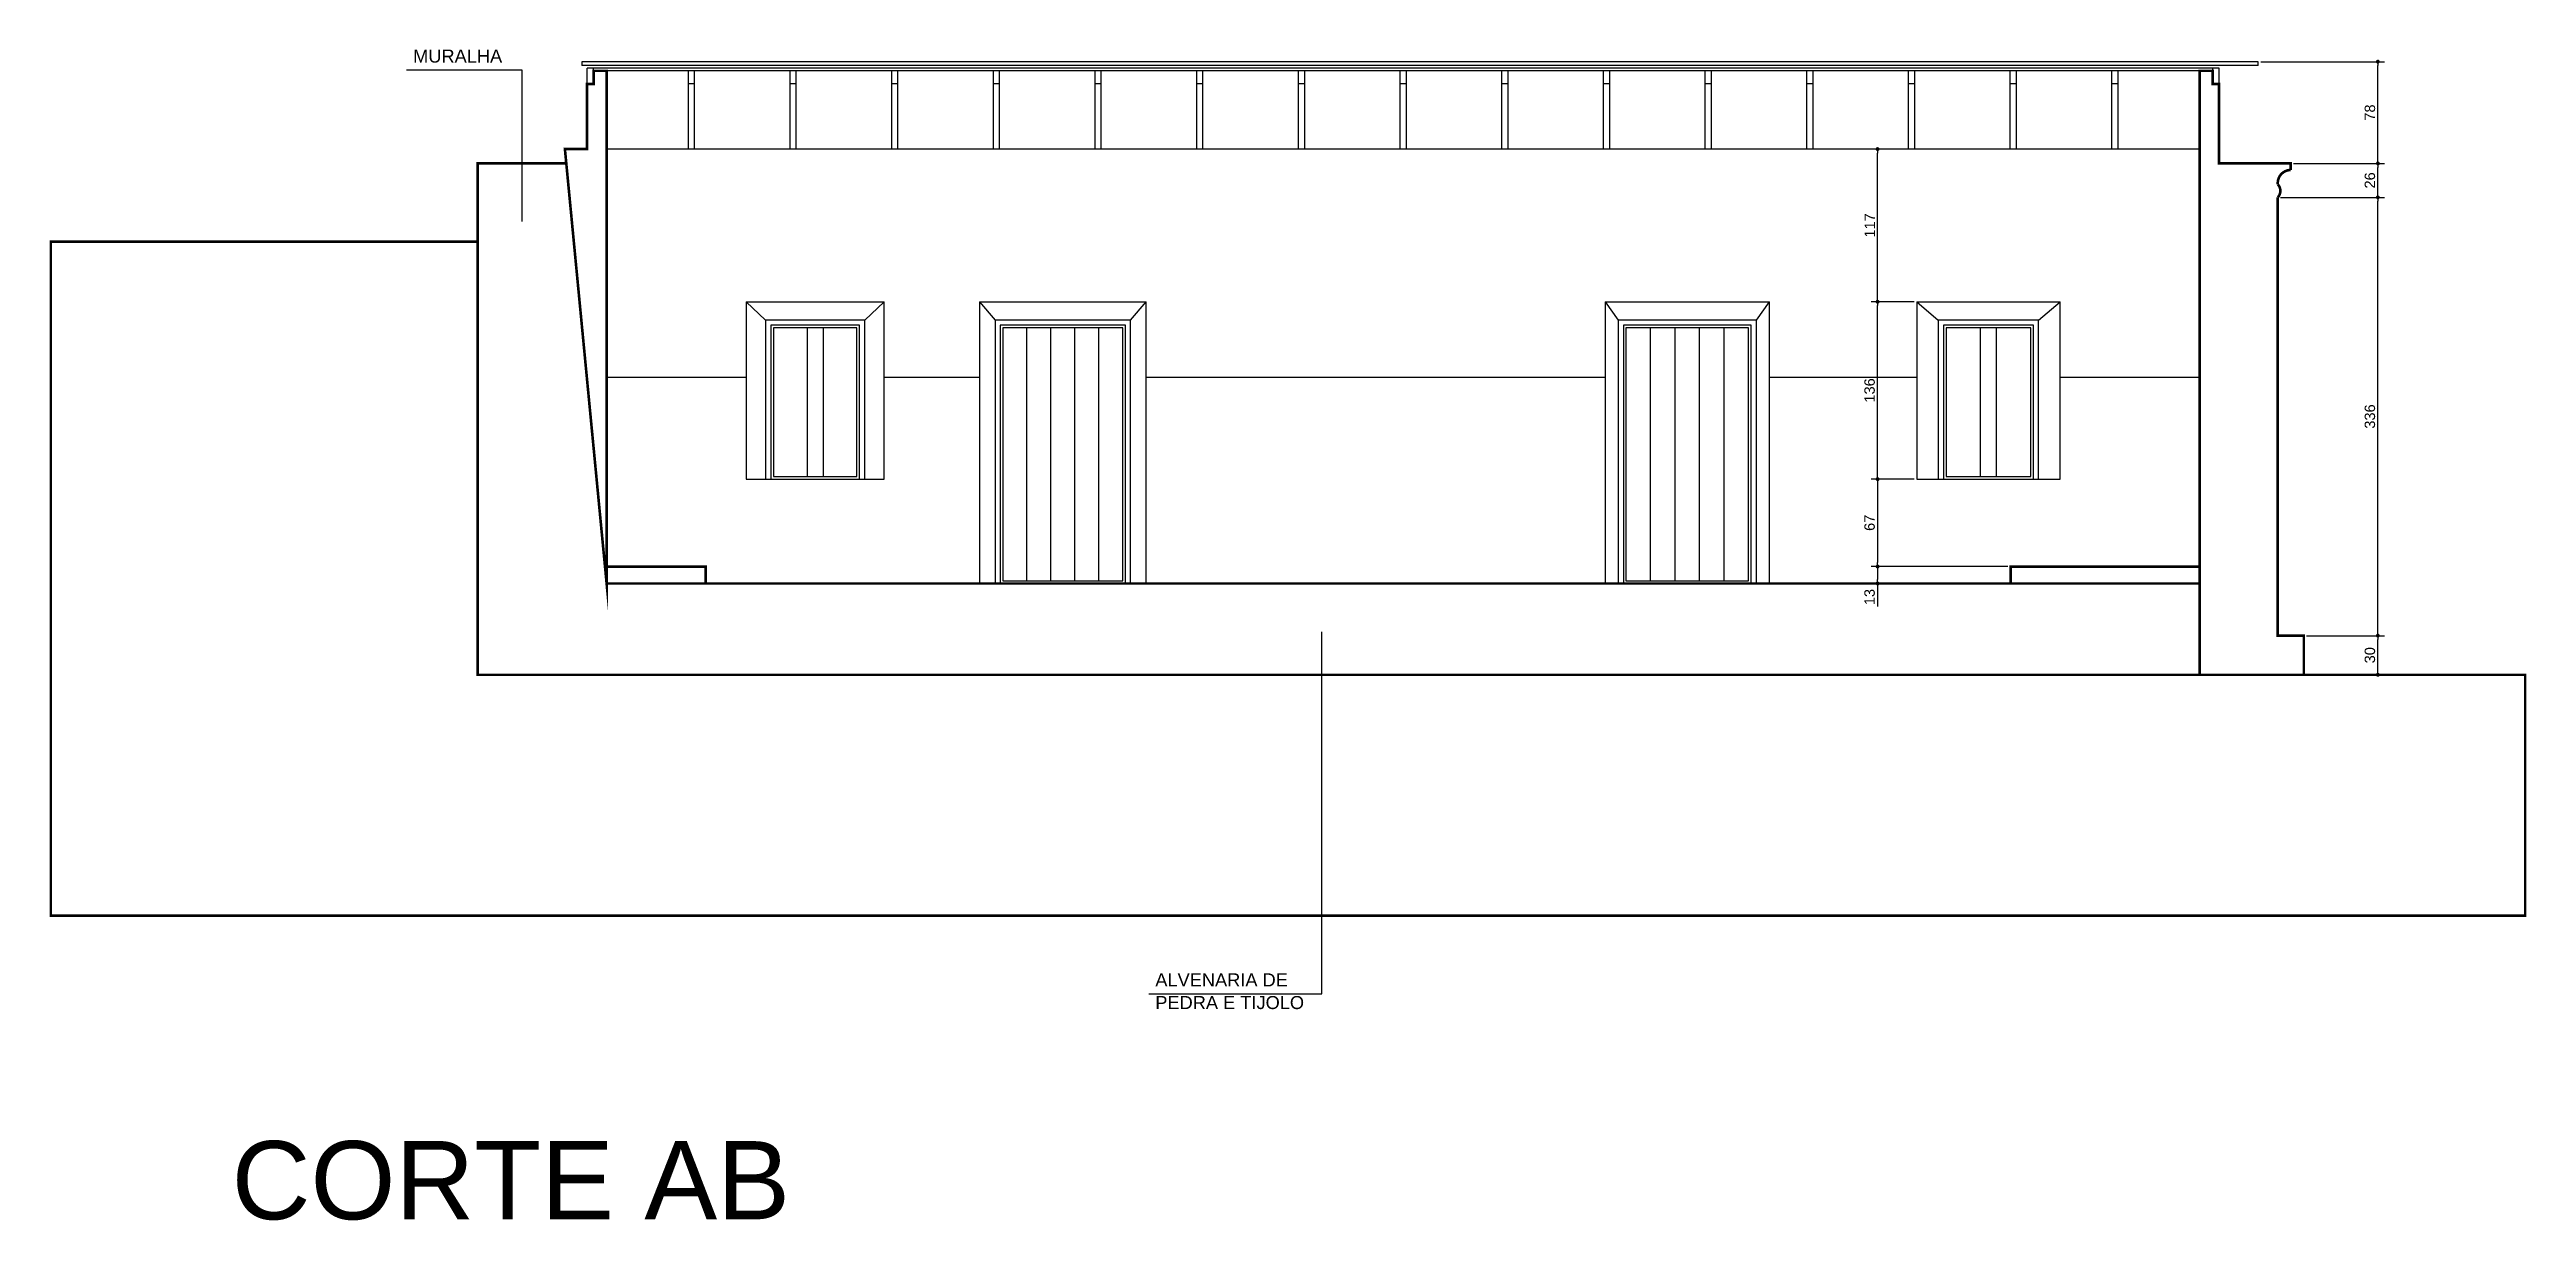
# Model space of a CAD drawing. Extents: x -15717 to -8144, y 2357 to 5009.
# Drawn here: x -15618 to -13718, y 3770 to 4668 of the extents above; entities that cross this region are included whole.
import ezdxf

# ---------------------------------------------------------------- set-up
doc = ezdxf.new("R2010")
doc.units = 0
doc.header["$PDMODE"] = 35
doc.layers.get('0').update_dxf_attribs({"linetype": 'CONTINUOUS'})
doc.layers.get('DEFPOINTS').update_dxf_attribs({"linetype": 'CONTINUOUS'})
for name, color, linetype in [('COTA', 7, 'CONTINUOUS'), ('PAREDE', 7, 'CONTINUOUS'), ('PAREDE_FINA', 7, 'CONTINUOUS')]:
    doc.layers.add(name, color=color, linetype=linetype)
doc.styles.add('TEXTO', font='ARIAL.TTF')
doc.dimstyles.new('COTA', dxfattribs={"dimtxt": 8, "dimasz": 3, "dimexe": 5, "dimexo": 2, "dimgap": 2, "dimtad": 1, "dimdec": 1, "dimtxsty": 'TEXTO', "dimblk1": 'DOT', "dimblk2": 'DOT', "dimsah": 1, "dimcen": 0, "dimclrd": 256, "dimclre": 256, "dimclrt": 256, "dimazin": 3, "dimtfac": 1, "dimtdec": 4, "dimtmove": 0, "dimatfit": 3, "dimtolj": 1, "dimtzin": 0})

msp = doc.modelspace()

# ---------------------------------------------------------------- texts
at = {"layer": 'PAREDE_FINA', "style": 'TEXTO'}
for s, height, p in [('MURALHA', 10, (-15338.84, 4657.59)), ('ALVENARIA DE', 10, (-14769.49, 3949.43)), ('PEDRA E TIJOLO', 10, (-14769.49, 3932.06)), ('CORTE AB', 60, (-15478.11, 3770.89))]:
    msp.add_text(s, height=height, dxfattribs=at).set_placement(p)

# ---------------------------------------------------------------- blocks, each defined once
blk = doc.blocks.new('_DOT')
at = {"color": 0, "linetype": 'BYBLOCK'}
blk.add_line((-0.5, 0), (-1, 0), dxfattribs=at)
at = {"color": 0, "linetype": 'BYBLOCK', "const_width": 0.5}
blk.add_lwpolyline([(-0.25, 0, 1), (0.25, 0, 1)], format="xyb", close=True, dxfattribs=at)
blk = doc.blocks.new('*D29')
at = {"layer": 'COTA'}
for p, q in [((-14187.4, 4338.3), (-14220.4, 4338.3)), ((-14215.4, 4335.3), (-14215.4, 4274.3)), ((-14115.4, 4271.3), (-14220.4, 4271.3))]:
    blk.add_line(p, q, dxfattribs=at)
at = {"layer": 'DEFPOINTS', "color": 0}
for p in [(-14185.4, 4338.3), (-14215.4, 4271.3), (-14113.4, 4271.3)]:
    blk.add_point(p, dxfattribs=at)
at = {"layer": 'COTA', "xscale": 3, "yscale": 3, "zscale": 3}
for p, rotation in [((-14215.4, 4338.3), 90), ((-14215.4, 4271.3), 270)]:
    blk.add_blockref('_DOT', p, dxfattribs=dict(at, rotation=rotation))
at = {"layer": 'COTA', "insert": (-14221.5, 4304.8), "char_height": 8, "attachment_point": 5, "rotation": 90, "style": 'TEXTO'}
blk.add_mtext('\\A1;67', dxfattribs=at)
blk = doc.blocks.new('*D30')
at = {"layer": 'COTA'}
for p, q in [((-14115.4, 4271.3), (-14220.4, 4271.3)), ((-14115.4, 4258.3), (-14220.4, 4258.3)), ((-14215.4, 4268.3), (-14215.4, 4261.3)), ((-14215.4, 4258.3), (-14215.4, 4240.6))]:
    blk.add_line(p, q, dxfattribs=at)
at = {"layer": 'DEFPOINTS', "color": 0}
for p in [(-14215.4, 4258.3), (-14113.4, 4271.3), (-14113.4, 4258.3)]:
    blk.add_point(p, dxfattribs=at)
at = {"layer": 'COTA', "xscale": 3, "yscale": 3, "zscale": 3}
for p, rotation in [((-14215.4, 4271.3), 90), ((-14215.4, 4258.3), 270)]:
    blk.add_blockref('_DOT', p, dxfattribs=dict(at, rotation=rotation))
at = {"layer": 'COTA', "insert": (-14221.5, 4247.9), "char_height": 8, "attachment_point": 5, "rotation": 90, "style": 'TEXTO'}
blk.add_mtext('\\A1;13', dxfattribs=at)
blk = doc.blocks.new('*D31')
at = {"layer": 'COTA'}
for p, q in [((-14187.4, 4474.3), (-14220.4, 4474.3)), ((-14215.4, 4341.3), (-14215.4, 4471.3)), ((-14187.4, 4338.3), (-14220.4, 4338.3))]:
    blk.add_line(p, q, dxfattribs=at)
at = {"layer": 'DEFPOINTS', "color": 0}
for p in [(-14215.4, 4474.3), (-14185.4, 4474.3), (-14185.4, 4338.3)]:
    blk.add_point(p, dxfattribs=at)
at = {"layer": 'COTA', "xscale": 3, "yscale": 3, "zscale": 3}
for p, rotation in [((-14215.4, 4474.3), 90), ((-14215.4, 4338.3), 270)]:
    blk.add_blockref('_DOT', p, dxfattribs=dict(at, rotation=rotation))
at = {"layer": 'COTA', "insert": (-14221.5, 4406.3), "char_height": 8, "attachment_point": 5, "rotation": 90, "style": 'TEXTO'}
blk.add_mtext('\\A1;136', dxfattribs=at)
blk = doc.blocks.new('*D32')
at = {"layer": 'COTA'}
for p, q in [((-14193.9, 4591.3), (-14220.4, 4591.3)), ((-14215.4, 4477.3), (-14215.4, 4588.3)), ((-14187.4, 4474.3), (-14220.4, 4474.3))]:
    blk.add_line(p, q, dxfattribs=at)
at = {"layer": 'DEFPOINTS', "color": 0}
for p in [(-14215.4, 4591.3), (-14191.9, 4591.3), (-14185.4, 4474.3)]:
    blk.add_point(p, dxfattribs=at)
at = {"layer": 'COTA', "xscale": 3, "yscale": 3, "zscale": 3}
for p, rotation in [((-14215.4, 4591.3), 90), ((-14215.4, 4474.3), 270)]:
    blk.add_blockref('_DOT', p, dxfattribs=dict(at, rotation=rotation))
at = {"layer": 'COTA', "insert": (-14221.4, 4532.8), "char_height": 8, "attachment_point": 5, "rotation": 90, "style": 'TEXTO'}
blk.add_mtext('\\A1;117', dxfattribs=at)
blk = doc.blocks.new('*D43')
at = {"layer": 'COTA'}
for p, q in [((-13886.4, 4218.3), (-13826.6, 4218.3)), ((-13831.6, 4191.3), (-13831.6, 4215.3)), ((-13886.4, 4188.3), (-13826.6, 4188.3))]:
    blk.add_line(p, q, dxfattribs=at)
at = {"layer": 'DEFPOINTS', "color": 0}
for p in [(-13888.4, 4218.3), (-13831.6, 4218.3), (-13888.4, 4188.3)]:
    blk.add_point(p, dxfattribs=at)
at = {"layer": 'COTA', "xscale": 3, "yscale": 3, "zscale": 3}
for p, rotation in [((-13831.6, 4218.3), 90), ((-13831.6, 4188.3), 270)]:
    blk.add_blockref('_DOT', p, dxfattribs=dict(at, rotation=rotation))
at = {"layer": 'COTA', "insert": (-13837.7, 4203.3), "char_height": 8, "attachment_point": 5, "rotation": 90, "style": 'TEXTO'}
blk.add_mtext('\\A1;30', dxfattribs=at)
blk = doc.blocks.new('*D44')
at = {"layer": 'COTA'}
for p, q in [((-13906.4, 4554.3), (-13826.6, 4554.3)), ((-13831.6, 4221.3), (-13831.6, 4551.3)), ((-13886.4, 4218.3), (-13826.6, 4218.3))]:
    blk.add_line(p, q, dxfattribs=at)
at = {"layer": 'DEFPOINTS', "color": 0}
for p in [(-13908.4, 4554.3), (-13831.6, 4554.3), (-13888.4, 4218.3)]:
    blk.add_point(p, dxfattribs=at)
at = {"layer": 'COTA', "xscale": 3, "yscale": 3, "zscale": 3}
for p, rotation in [((-13831.6, 4554.3), 90), ((-13831.6, 4218.3), 270)]:
    blk.add_blockref('_DOT', p, dxfattribs=dict(at, rotation=rotation))
at = {"layer": 'COTA', "insert": (-13837.7, 4386.3), "char_height": 8, "attachment_point": 5, "rotation": 90, "style": 'TEXTO'}
blk.add_mtext('\\A1;336', dxfattribs=at)
blk = doc.blocks.new('*D45')
at = {"layer": 'COTA'}
for p, q in [((-13896.4, 4580.3), (-13826.6, 4580.3)), ((-13831.6, 4557.3), (-13831.6, 4577.3)), ((-13906.4, 4554.3), (-13826.6, 4554.3))]:
    blk.add_line(p, q, dxfattribs=at)
at = {"layer": 'DEFPOINTS', "color": 0}
for p in [(-13898.4, 4580.3), (-13831.6, 4580.3), (-13908.4, 4554.3)]:
    blk.add_point(p, dxfattribs=at)
at = {"layer": 'COTA', "xscale": 3, "yscale": 3, "zscale": 3}
for p, rotation in [((-13831.6, 4580.3), 90), ((-13831.6, 4554.3), 270)]:
    blk.add_blockref('_DOT', p, dxfattribs=dict(at, rotation=rotation))
at = {"layer": 'COTA', "insert": (-13837.7, 4567.3), "char_height": 8, "attachment_point": 5, "rotation": 90, "style": 'TEXTO'}
blk.add_mtext('\\A1;26', dxfattribs=at)
blk = doc.blocks.new('*D46')
at = {"layer": 'COTA'}
for p, q in [((-13921.4, 4658.3), (-13826.6, 4658.3)), ((-13831.6, 4583.3), (-13831.6, 4655.3)), ((-13896.4, 4580.3), (-13826.6, 4580.3))]:
    blk.add_line(p, q, dxfattribs=at)
at = {"layer": 'DEFPOINTS', "color": 0}
for p in [(-13923.4, 4658.3), (-13831.6, 4658.3), (-13898.4, 4580.3)]:
    blk.add_point(p, dxfattribs=at)
at = {"layer": 'COTA', "xscale": 3, "yscale": 3, "zscale": 3}
for p, rotation in [((-13831.6, 4658.3), 90), ((-13831.6, 4580.3), 270)]:
    blk.add_blockref('_DOT', p, dxfattribs=dict(at, rotation=rotation))
at = {"layer": 'COTA', "insert": (-13837.7, 4619.3), "char_height": 8, "attachment_point": 5, "rotation": 90, "style": 'TEXTO'}
blk.add_mtext('\\A1;78', dxfattribs=at)

# ---------------------------------------------------------------- dimensions: what is measured, and where the dimension line sits
at = {"layer": 'COTA'}
for base, p1, p2, picture, middle in [((-13831.6, 4658.28), (-13898.41, 4580.28), (-13923.41, 4658.28), '*D46', (-13837.69, 4619.28)), ((-14215.41, 4591.28), (-14185.41, 4474.28), (-14191.91, 4591.28), '*D32', (-14221.42, 4532.78)), ((-13831.6, 4580.28), (-13908.41, 4554.28), (-13898.41, 4580.28), '*D45', (-13837.69, 4567.28)), ((-13831.6, 4554.28), (-13888.41, 4218.28), (-13908.41, 4554.28), '*D44', (-13837.69, 4386.28)), ((-14215.41, 4474.28), (-14185.41, 4338.28), (-14185.41, 4474.28), '*D31', (-14221.49, 4406.28)), ((-14215.41, 4271.28), (-14185.41, 4338.28), (-14113.41, 4271.28), '*D29', (-14221.49, 4304.78)), ((-14215.41, 4258.28), (-14113.41, 4271.28), (-14113.41, 4258.28), '*D30', (-14221.49, 4247.93)), ((-13831.6, 4218.28), (-13888.41, 4188.28), (-13888.41, 4218.28), '*D43', (-13837.69, 4203.28))]:
    dim = msp.add_linear_dim(base=base, p1=p1, p2=p2, angle=90, dimstyle='COTA', dxfattribs=at)
    dim.commit()
    dim.dimension.update_dxf_attribs({"geometry": picture, "text_midpoint": middle})

# ---------------------------------------------------------------- linework, layer by layer
at = {"layer": 'PAREDE', "const_width": 2}
msp.add_lwpolyline([(-15222.41, 4591.28), (-15190.41, 4258.28), (-15190.41, 4651.28), (-15200.41, 4651.28), (-15200.41, 4641.28), (-15205.41, 4641.28), (-15205.41, 4591.28)], close=True, dxfattribs=at)
msp.add_lwpolyline([(-13898.41, 4575.28), (-13898.41, 4580.28), (-13953.41, 4580.28), (-13953.41, 4641.28), (-13958.41, 4641.28), (-13958.41, 4651.28), (-13968.41, 4651.28), (-13968.41, 4188.28), (-13888.41, 4188.28), (-13888.41, 4218.28), (-13908.41, 4218.28), (-13908.41, 4554.28, 0.4), (-13908.41, 4564.28), (-13908.41, 4565.28, -0.4142136)], format="xyb", close=True, dxfattribs=at)
at = {"layer": 'PAREDE'}
msp.add_lwpolyline([(-15221.35, 4580.28, 2, 2, 0), (-15289.41, 4580.28, 2, 2, 0), (-15289.41, 4188.28, 2, 2, 0), (-13968.41, 4188.28, 0, 0, 0)], format="xyseb", dxfattribs=at)
at = {"layer": 'PAREDE', "const_width": 2}
for points in [[(-15289.41, 4520.28), (-15616.78, 4520.28), (-15616.78, 4003.62), (-13718.62, 4003.62), (-13718.62, 4188.28), (-13888.41, 4188.28)], [(-15190.41, 4271.28), (-15114.41, 4271.28), (-15114.41, 4258.28)], [(-13968.41, 4258.28), (-15190.41, 4258.28)], [(-13968.41, 4271.28), (-14113.41, 4271.28), (-14113.41, 4258.28)]]:
    msp.add_lwpolyline(points, dxfattribs=at)
at = {"layer": 'PAREDE_FINA'}
for points in [[(-13923.41, 4658.28), (-15209.41, 4658.28)], [(-15209.41, 4658.28), (-15209.41, 4655.28)], [(-13923.41, 4655.28), (-13923.41, 4658.28)], [(-15343.89, 4651.98), (-15255.58, 4651.98), (-15255.58, 4535.82)], [(-13923.41, 4655.28), (-15209.41, 4655.28)], [(-13958.41, 4653.28), (-15205.41, 4653.28)], [(-15205.41, 4641.28), (-15205.41, 4653.28)], [(-15200.41, 4651.28), (-15200.41, 4653.28)], [(-13968.41, 4651.28), (-15190.41, 4651.28)], [(-15127.91, 4651.28), (-15127.91, 4591.28)], [(-15122.91, 4641.28), (-15127.91, 4641.28)], [(-15122.91, 4591.28), (-15122.91, 4651.28)], [(-15049.91, 4651.28), (-15049.91, 4591.28)], [(-15044.91, 4641.28), (-15049.91, 4641.28)], [(-15044.91, 4591.28), (-15044.91, 4651.28)], [(-14971.91, 4651.28), (-14971.91, 4591.28)], [(-14966.91, 4641.28), (-14971.91, 4641.28)], [(-14966.91, 4591.28), (-14966.91, 4651.28)], [(-14893.91, 4651.28), (-14893.91, 4591.28)], [(-14888.91, 4641.28), (-14893.91, 4641.28)], [(-14888.91, 4591.28), (-14888.91, 4651.28)], [(-14815.91, 4651.28), (-14815.91, 4591.28)], [(-14810.91, 4641.28), (-14815.91, 4641.28)], [(-14810.91, 4591.28), (-14810.91, 4651.28)], [(-14737.91, 4651.28), (-14737.91, 4591.28)], [(-14732.91, 4641.28), (-14737.91, 4641.28)], [(-14732.91, 4591.28), (-14732.91, 4651.28)], [(-14659.91, 4651.28), (-14659.91, 4591.28)], [(-14654.91, 4641.28), (-14659.91, 4641.28)], [(-14654.91, 4591.28), (-14654.91, 4651.28)], [(-14581.91, 4651.28), (-14581.91, 4591.28)], [(-14576.91, 4641.28), (-14581.91, 4641.28)], [(-14576.91, 4591.28), (-14576.91, 4651.28)], [(-14503.91, 4651.28), (-14503.91, 4591.28)], [(-14498.91, 4641.28), (-14503.91, 4641.28)], [(-14498.91, 4591.28), (-14498.91, 4651.28)], [(-14425.91, 4651.28), (-14425.91, 4591.28)], [(-14420.91, 4641.28), (-14425.91, 4641.28)], [(-14420.91, 4591.28), (-14420.91, 4651.28)], [(-14347.91, 4651.28), (-14347.91, 4591.28)], [(-14342.91, 4641.28), (-14347.91, 4641.28)], [(-14342.91, 4591.28), (-14342.91, 4651.28)], [(-14269.91, 4651.28), (-14269.91, 4591.28)], [(-14264.91, 4641.28), (-14269.91, 4641.28)], [(-14264.91, 4591.28), (-14264.91, 4651.28)], [(-14191.91, 4651.28), (-14191.91, 4591.28)], [(-14186.91, 4641.28), (-14191.91, 4641.28)], [(-14186.91, 4591.28), (-14186.91, 4651.28)], [(-14113.91, 4651.28), (-14113.91, 4591.28)], [(-14108.91, 4641.28), (-14113.91, 4641.28)], [(-14108.91, 4591.28), (-14108.91, 4651.28)], [(-14035.91, 4651.28), (-14035.91, 4591.28)], [(-14030.91, 4641.28), (-14035.91, 4641.28)], [(-14030.91, 4591.28), (-14030.91, 4651.28)], [(-13953.41, 4641.28), (-13953.41, 4653.28), (-13958.41, 4653.28), (-13958.41, 4651.28)], [(-13968.41, 4591.28), (-15190.41, 4591.28)], [(-15083.41, 4474.28), (-15083.41, 4338.28)], [(-15083.41, 4474.28), (-14977.41, 4474.28)], [(-15083.41, 4474.28), (-15068.41, 4460.28)], [(-14992.41, 4460.28), (-14977.41, 4474.28)], [(-14977.41, 4338.28), (-14977.41, 4474.28)], [(-14904.41, 4474.28), (-14776.41, 4474.28)], [(-14904.41, 4474.28), (-14892.41, 4460.28)], [(-14904.41, 4474.28), (-14904.41, 4258.28)], [(-14788.41, 4460.28), (-14776.41, 4474.28)], [(-14776.41, 4258.28), (-14776.41, 4474.28)], [(-14424.41, 4474.28), (-14424.41, 4258.28)], [(-14424.41, 4474.28), (-14298.41, 4474.28)], [(-14424.41, 4474.28), (-14414.41, 4460.28)], [(-14308.41, 4460.28), (-14298.41, 4474.28)], [(-14298.41, 4258.28), (-14298.41, 4474.28)], [(-14185.41, 4474.28), (-14168.91, 4460.28)], [(-14185.41, 4474.28), (-14075.41, 4474.28)], [(-14185.41, 4474.28), (-14185.41, 4338.28)], [(-14091.91, 4460.28), (-14075.41, 4474.28)], [(-14075.41, 4338.28), (-14075.41, 4474.28)], [(-14992.41, 4338.28), (-14992.41, 4460.28), (-15068.41, 4460.28), (-15068.41, 4338.28)], [(-14996.41, 4338.28), (-14996.41, 4456.28), (-15064.41, 4456.28), (-15064.41, 4338.28)], [(-14998.41, 4340.28), (-14998.41, 4454.28), (-15062.41, 4454.28), (-15062.41, 4340.28)], [(-15036.41, 4340.28), (-15036.41, 4454.28)], [(-15024.41, 4454.28), (-15024.41, 4340.28)], [(-14788.41, 4258.28), (-14788.41, 4460.28), (-14892.41, 4460.28), (-14892.41, 4258.28)], [(-14792.41, 4258.28), (-14792.41, 4456.28), (-14888.41, 4456.28), (-14888.41, 4258.28)], [(-14794.41, 4260.28), (-14794.41, 4454.28), (-14886.41, 4454.28), (-14886.41, 4260.28)], [(-14868.01, 4260.28), (-14868.01, 4454.28)], [(-14849.61, 4260.28), (-14849.61, 4454.28)], [(-14831.21, 4260.28), (-14831.21, 4454.28)], [(-14812.81, 4260.28), (-14812.81, 4454.28)], [(-14308.41, 4258.28), (-14308.41, 4460.28), (-14414.41, 4460.28), (-14414.41, 4258.28)], [(-14312.41, 4258.28), (-14312.41, 4456.28), (-14410.41, 4456.28), (-14410.41, 4258.28)], [(-14314.41, 4260.28), (-14314.41, 4454.28), (-14408.41, 4454.28), (-14408.41, 4260.28)], [(-14389.61, 4260.28), (-14389.61, 4454.28)], [(-14370.81, 4260.28), (-14370.81, 4454.28)], [(-14352.01, 4260.28), (-14352.01, 4454.28)], [(-14333.21, 4260.28), (-14333.21, 4454.28)], [(-14091.91, 4338.28), (-14091.91, 4460.28), (-14168.91, 4460.28), (-14168.91, 4338.28)], [(-14095.91, 4338.28), (-14095.91, 4456.28), (-14164.91, 4456.28), (-14164.91, 4338.28)], [(-14097.91, 4340.28), (-14097.91, 4454.28), (-14162.91, 4454.28), (-14162.91, 4340.28)], [(-14136.41, 4340.28), (-14136.41, 4454.28)], [(-14124.41, 4454.28), (-14124.41, 4340.28)], [(-15083.41, 4416.28), (-15190.41, 4416.28)], [(-14904.41, 4416.28), (-14977.41, 4416.28)], [(-14424.41, 4416.28), (-14776.41, 4416.28)], [(-14185.41, 4416.28), (-14298.41, 4416.28)], [(-13968.41, 4416.28), (-14075.41, 4416.28)], [(-15083.41, 4338.28), (-14977.41, 4338.28)], [(-15062.41, 4340.28), (-14998.41, 4340.28)], [(-14185.41, 4338.28), (-14075.41, 4338.28)], [(-14162.91, 4340.28), (-14097.91, 4340.28)], [(-14886.41, 4260.28), (-14794.41, 4260.28)], [(-14408.41, 4260.28), (-14314.41, 4260.28)], [(-14774.53, 3943.82), (-14641.83, 3943.82), (-14641.83, 4221.31)]]:
    msp.add_lwpolyline(points, dxfattribs=at)

msp.set_redraw_order([(e.dxf.handle, doc.entitydb.next_handle()) for e in msp.query("TEXT MTEXT ATTDEF DIMENSION ARC_DIMENSION")])  # texts and dimensions are drawn at this point

doc.saveas('drawing.dxf')
